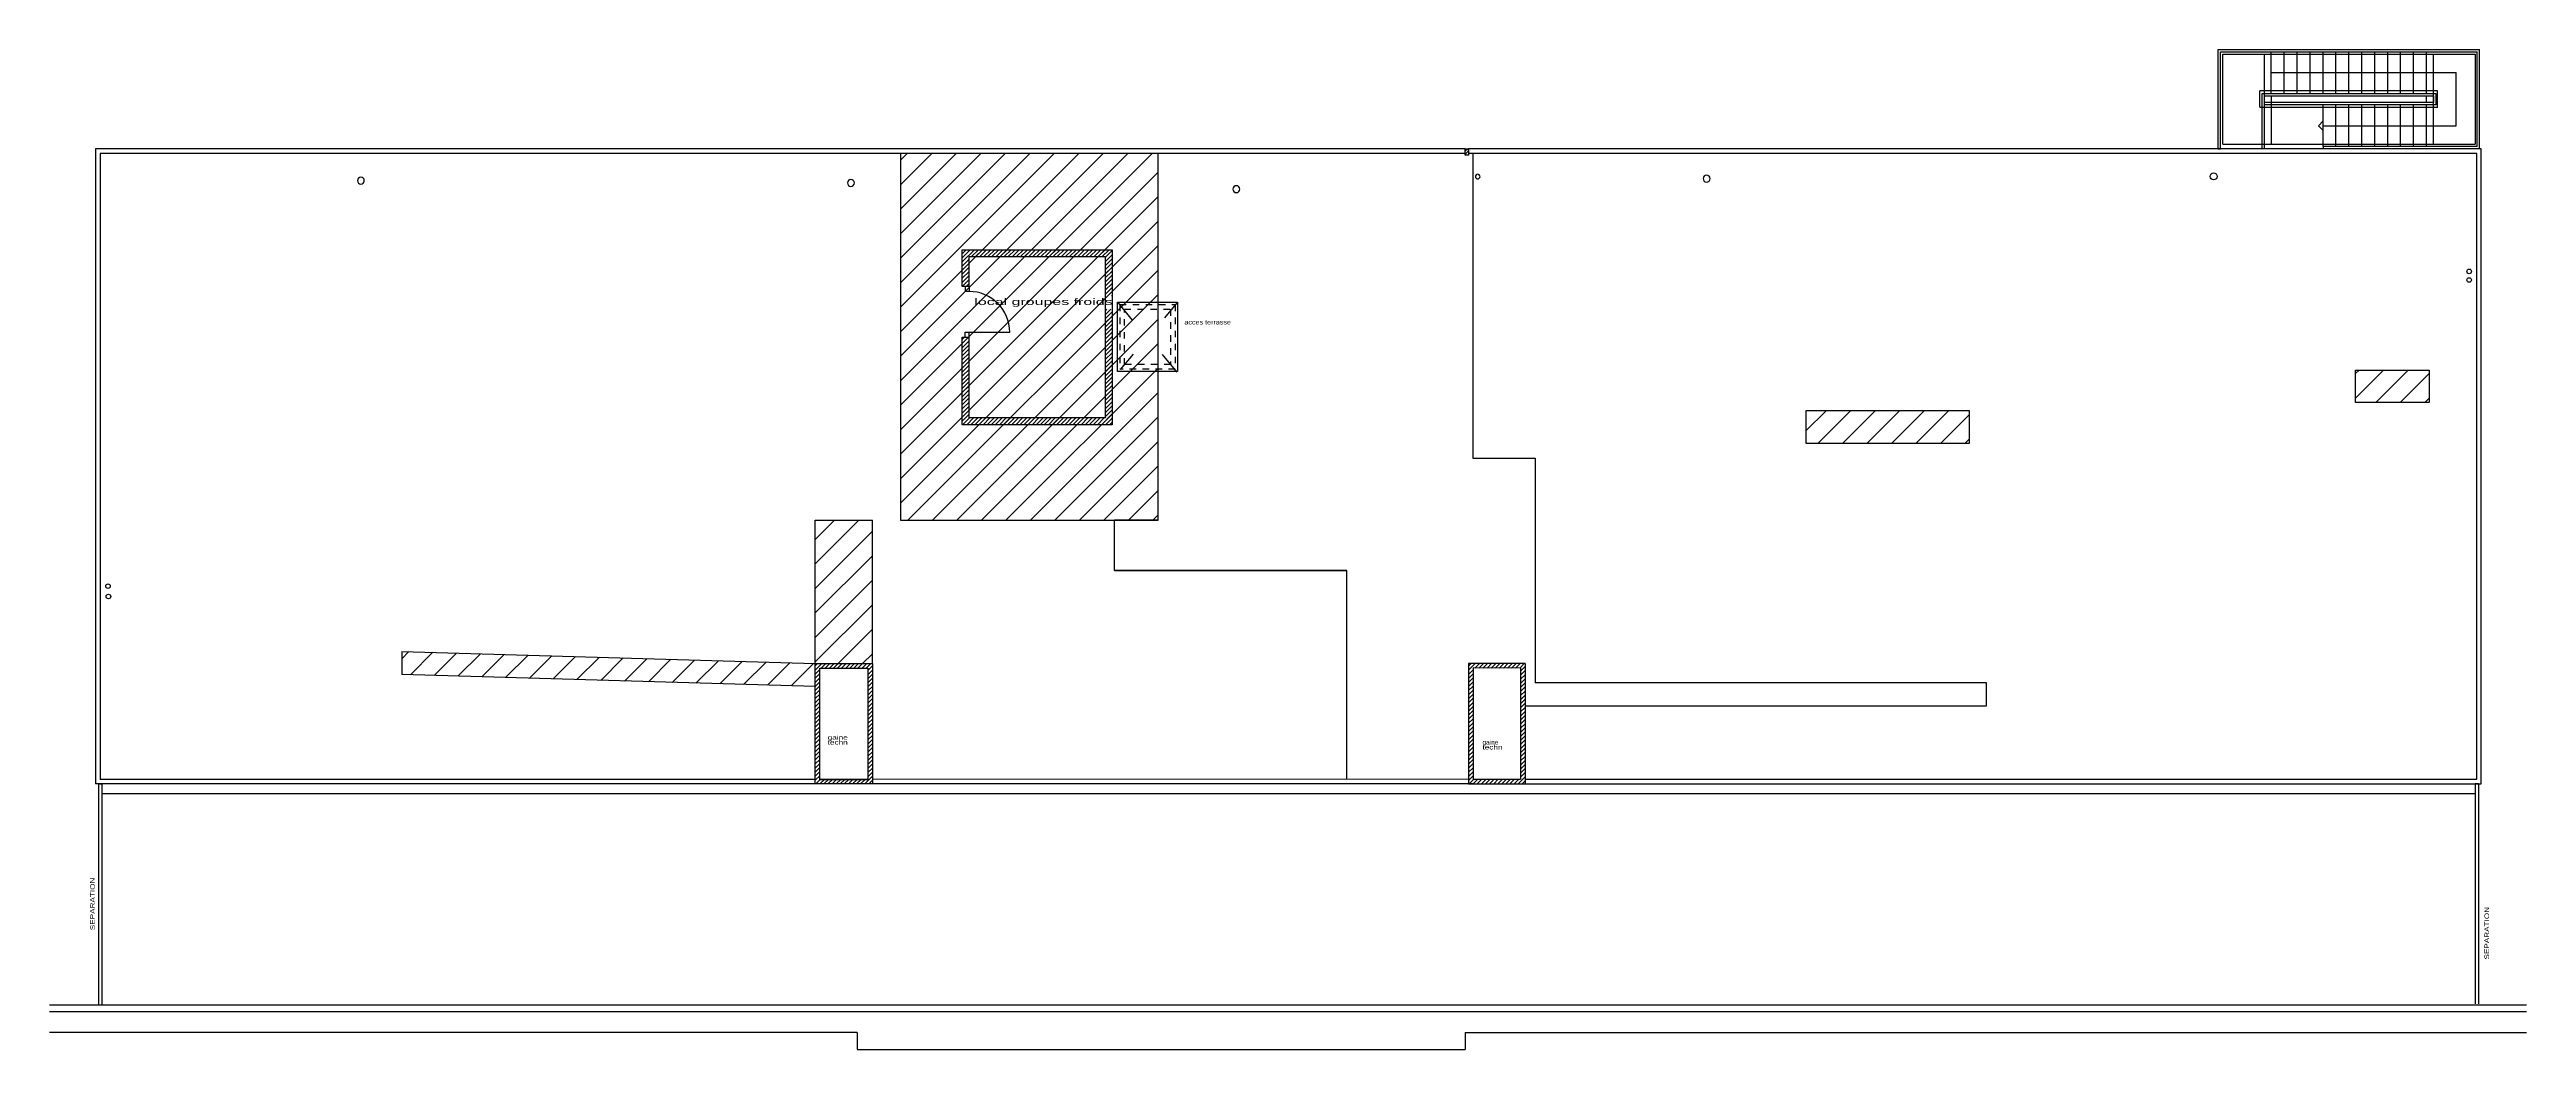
# Model space of a CAD drawing. Extents: x -18.1 to 35.5, y -11.5 to 10.1.
import ezdxf

# ---------------------------------------------------------------- set-up
doc = ezdxf.new("R2010")
doc.units = 0
doc.header["$MEASUREMENT"] = 0
doc.linetypes.add('_DASHED', pattern=[0.282222, 0.141111, -0.141111])
doc.linetypes.add('TRAIT_PLEIN', pattern=[0])
doc.layers.get('DEFPOINTS').update_dxf_attribs({"linetype": 'CONTINUOUS'})
for name, color, linetype in [('CLOIS', 2, 'TRAIT_PLEIN'), ('ESCALIERS', 3, 'TRAIT_PLEIN'), ('HACHCLOIS', 2, 'TRAIT_PLEIN'), ('HACHMURS', 7, 'CONTINUOUS'), ('MUR', 7, 'TRAIT_PLEIN'), ('MURS', 7, 'CONTINUOUS'), ('PORTE', 3, 'CONTINUOUS'), ('TEXTES', 6, 'TRAIT_PLEIN'), ('VITRE', 1, 'TRAIT_PLEIN')]:
    doc.layers.add(name, color=color, linetype=linetype)

msp = doc.modelspace()

# ---------------------------------------------------------------- hatches: boundary and pattern name
at = {"layer": 'HACHMURS'}
h = msp.add_hatch(dxfattribs=at)
h.set_pattern_fill('ANSI31', color=256, scale=3, style=0)
h.paths.add_polyline_path([(0.281, -0.086), (5.861, -0.086), (5.861, 7.854), (0.281, 7.854)])
h = msp.add_hatch(dxfattribs=at)
h.set_pattern_fill('ANSI31', color=256, scale=3, style=0)
h.set_pattern_definition([(45, (0.05, 0), (-0.265165, 0.265165), [])])
h.paths.add_polyline_path([(31.778, 2.464), (31.778, 3.164), (33.368, 3.164), (33.368, 2.464)])
h = msp.add_hatch(dxfattribs=at)
h.set_pattern_fill('ANSI31', color=256, scale=3, style=0)
h.paths.add_polyline_path([(19.878, 1.584), (23.418, 1.584), (23.418, 2.284), (19.878, 2.284)])
h = msp.add_hatch(dxfattribs=at)
h.set_pattern_fill('ANSI31', color=256, scale=3, style=0)
h.paths.add_polyline_path([(-0.324, -3.189), (-0.324, -0.086), (-1.563, -0.086), (-1.563, -3.189)])
h = msp.add_hatch(dxfattribs=at)
h.set_pattern_fill('ANSI31', color=256, scale=3, style=0)
h.paths.add_polyline_path([(-1.563, -3.189), (-1.563, -3.689), (-10.509, -3.426), (-10.509, -2.926)])

# ---------------------------------------------------------------- linework, layer by layer
at = {"layer": 'CLOIS'}
for p, q in [((1.616, 5.771), (4.866, 5.771)), ((1.616, 4.976), (1.616, 5.771)), ((1.766, 5.621), (4.716, 5.621)), ((1.766, 4.976), (1.766, 5.621)), ((4.716, 5.621), (4.716, 2.131)), ((4.866, 5.771), (4.866, 1.981)), ((1.766, 4.976), (1.616, 4.976)), ((1.682, 4.976), (1.682, 4.866)), ((1.766, 4.866), (1.682, 4.866)), ((1.766, 4.976), (1.766, 4.866)), ((1.616, 1.981), (1.616, 3.876)), ((1.616, 3.876), (1.766, 3.876)), ((1.682, 3.876), (1.682, 3.985)), ((1.682, 3.985), (1.766, 3.985)), ((1.766, 3.876), (1.766, 3.985)), ((1.766, 2.131), (1.766, 3.876)), ((2.691, 1.981), (1.616, 1.981)), ((2.691, 2.131), (1.766, 2.131)), ((4.716, 2.131), (2.691, 2.131)), ((4.866, 1.981), (2.691, 1.981)), ((-1.563, -5.795), (-1.563, -3.189)), ((-1.563, -3.189), (-0.324, -3.189)), ((-0.324, -3.189), (-0.324, -5.794)), ((12.576, -3.185), (12.576, -5.793)), ((13.806, -3.186), (12.576, -3.185)), ((13.806, -3.186), (13.806, -5.793)), ((-1.463, -5.696), (-1.463, -3.289)), ((-1.463, -3.289), (-0.424, -3.289)), ((-0.424, -3.289), (-0.424, -5.696)), ((12.676, -3.285), (12.676, -5.693)), ((13.706, -3.286), (12.676, -3.285)), ((13.706, -3.286), (13.706, -5.693)), ((-17.004, -5.797), (-17.074, -5.797)), ((-17.074, -5.797), (-17.074, -10.574)), ((-17.004, -5.797), (-17.004, -10.574)), ((-0.324, -5.794), (-1.563, -5.795)), ((-1.463, -5.696), (-0.424, -5.696)), ((12.576, -5.793), (13.806, -5.793)), ((12.676, -5.693), (13.706, -5.693)), ((34.436, -5.794), (34.366, -5.794)), ((34.366, -5.794), (34.366, -10.554)), ((34.436, -5.794), (34.436, -10.554)), ((-17.074, -10.574), (-17.004, -10.574))]:
    msp.add_line(p, q, dxfattribs=at)
at = {"layer": 'DEFPOINTS'}
for p, q in [((5.861, -0.086), (5.861, 7.854)), ((33.368, 3.164), (33.368, 2.464)), ((4.916, -0.086), (5.861, -0.086)), ((5.861, -0.086), (4.916, -0.086)), ((9.946, -1.173), (4.916, -1.173))]:
    msp.add_line(p, q, dxfattribs=at)
at = {"layer": 'ESCALIERS'}
for p, q in [((28.803, 10.104), (34.462, 10.104)), ((28.803, 7.956), (28.803, 10.104)), ((28.853, 10.054), (34.412, 10.054)), ((28.853, 7.956), (28.853, 10.054)), ((28.903, 10.004), (34.363, 10.004)), ((28.903, 8.054), (28.903, 10.004)), ((29.805, 8.053), (29.805, 10.004)), ((29.952, 9.154), (29.952, 10.056)), ((30.232, 9.158), (30.232, 10.056)), ((30.512, 9.158), (30.512, 10.056)), ((30.792, 9.152), (30.792, 10.053)), ((31.072, 9.155), (31.072, 10.053)), ((31.352, 9.152), (31.352, 10.053)), ((31.632, 9.164), (31.632, 10.059)), ((31.912, 9.159), (31.912, 10.065)), ((32.192, 9.154), (32.192, 10.054)), ((32.472, 9.148), (32.472, 10.049)), ((32.752, 9.164), (32.752, 10.059)), ((33.032, 9.157), (33.032, 10.059)), ((33.312, 9.154), (33.312, 10.049)), ((33.462, 8.054), (33.462, 10.004)), ((34.363, 10.004), (34.363, 8.054)), ((34.412, 8.006), (34.412, 10.054)), ((34.462, 7.956), (34.462, 10.104)), ((33.553, 9.208), (29.703, 9.208)), ((29.703, 8.854), (29.703, 9.208)), ((29.753, 9.154), (33.512, 9.154)), ((29.753, 7.954), (29.753, 9.154)), ((29.968, 9.604), (33.956, 9.604)), ((33.512, 9.154), (33.512, 8.904)), ((33.553, 8.854), (33.553, 9.208)), ((33.956, 8.454), (33.956, 9.604)), ((29.703, 8.854), (33.554, 8.854)), ((29.803, 9.104), (33.462, 9.104)), ((29.803, 8.954), (29.803, 9.104)), ((29.803, 8.954), (29.803, 9.104)), ((29.803, 9.104), (29.953, 9.104)), ((33.462, 8.954), (29.803, 8.954)), ((29.953, 8.954), (29.803, 8.954)), ((33.512, 8.904), (29.803, 8.904)), ((29.803, 7.954), (29.803, 8.904)), ((29.953, 9.104), (29.953, 8.954)), ((29.953, 8.954), (29.953, 8.053)), ((31.072, 8.006), (31.072, 8.909)), ((31.352, 8.006), (31.352, 8.904)), ((31.632, 8.013), (31.632, 8.904)), ((31.912, 8.018), (31.912, 8.904)), ((32.192, 8.008), (32.192, 8.919)), ((32.472, 8.008), (32.472, 8.909)), ((32.752, 8.008), (32.752, 8.909)), ((33.032, 8.004), (33.032, 8.905)), ((33.312, 8.954), (33.312, 9.104)), ((33.312, 9.104), (33.462, 9.104)), ((33.462, 8.954), (33.312, 8.954)), ((33.312, 8.008), (33.312, 8.906)), ((33.462, 9.104), (33.462, 8.954)), ((33.462, 9.104), (33.462, 8.954)), ((28.903, 8.054), (34.363, 8.054)), ((30.971, 8.454), (31.075, 8.559)), ((30.971, 8.454), (31.075, 8.35)), ((31.072, 8.454), (33.956, 8.454)), ((28.803, 7.956), (28.853, 7.956)), ((31.072, 8.006), (31.072, 7.956)), ((34.412, 8.006), (31.072, 8.006)), ((34.462, 7.956), (31.072, 7.956))]:
    msp.add_line(p, q, dxfattribs=at)
at = {"layer": 'HACHCLOIS'}
for p, q in [((1.616, 5.77), (1.617, 5.771)), ((1.616, 5.682), (1.705, 5.771)), ((1.616, 5.593), (1.794, 5.771)), ((1.616, 5.505), (1.882, 5.771)), ((1.616, 5.416), (1.766, 5.566)), ((1.616, 5.328), (1.766, 5.478)), ((1.616, 5.24), (1.766, 5.39)), ((1.82, 5.621), (1.97, 5.771)), ((1.909, 5.621), (2.059, 5.771)), ((1.997, 5.621), (2.147, 5.771)), ((2.086, 5.621), (2.236, 5.771)), ((2.174, 5.621), (2.324, 5.771)), ((2.262, 5.621), (2.412, 5.771)), ((2.351, 5.621), (2.501, 5.771)), ((2.439, 5.621), (2.589, 5.771)), ((2.527, 5.621), (2.677, 5.771)), ((2.616, 5.621), (2.766, 5.771)), ((2.704, 5.621), (2.854, 5.771)), ((2.793, 5.621), (2.943, 5.771)), ((2.881, 5.621), (3.031, 5.771)), ((2.969, 5.621), (3.119, 5.771)), ((3.058, 5.621), (3.208, 5.771)), ((3.146, 5.621), (3.296, 5.771)), ((3.235, 5.621), (3.385, 5.771)), ((3.323, 5.621), (3.473, 5.771)), ((3.411, 5.621), (3.561, 5.771)), ((3.5, 5.621), (3.65, 5.771)), ((3.588, 5.621), (3.738, 5.771)), ((3.676, 5.621), (3.826, 5.771)), ((3.765, 5.621), (3.915, 5.771)), ((3.853, 5.621), (4.003, 5.771)), ((3.942, 5.621), (4.092, 5.771)), ((4.03, 5.621), (4.18, 5.771)), ((4.118, 5.621), (4.268, 5.771)), ((4.207, 5.621), (4.357, 5.771)), ((4.295, 5.621), (4.445, 5.771)), ((4.384, 5.621), (4.534, 5.771)), ((4.472, 5.621), (4.622, 5.771)), ((4.56, 5.621), (4.71, 5.771)), ((4.649, 5.621), (4.799, 5.771)), ((4.716, 5.6), (4.866, 5.75)), ((4.716, 5.511), (4.866, 5.661)), ((4.716, 5.423), (4.866, 5.573)), ((4.716, 5.334), (4.866, 5.484)), ((4.716, 5.246), (4.866, 5.396)), ((1.616, 5.151), (1.766, 5.301)), ((1.616, 5.063), (1.766, 5.213)), ((1.617, 4.976), (1.766, 5.124)), ((1.706, 4.976), (1.766, 5.036)), ((4.716, 5.158), (4.866, 5.308)), ((4.716, 5.069), (4.866, 5.219)), ((4.716, 4.981), (4.866, 5.131)), ((4.716, 4.892), (4.866, 5.042)), ((4.716, 4.804), (4.866, 4.954)), ((4.761, 4.761), (4.866, 4.866)), ((4.716, 4.451), (4.746, 4.481)), ((4.716, 4.362), (4.835, 4.481)), ((4.716, 4.274), (4.866, 4.424)), ((4.716, 4.185), (4.866, 4.335)), ((4.85, 4.761), (4.866, 4.777)), ((1.616, 3.825), (1.666, 3.876)), ((1.616, 3.737), (1.755, 3.876)), ((1.616, 3.649), (1.766, 3.799)), ((4.716, 4.097), (4.866, 4.247)), ((4.716, 4.009), (4.866, 4.159)), ((4.716, 3.92), (4.866, 4.07)), ((4.716, 3.832), (4.866, 3.982)), ((4.716, 3.743), (4.866, 3.893)), ((4.716, 3.655), (4.866, 3.805)), ((1.616, 3.56), (1.766, 3.71)), ((1.616, 3.472), (1.766, 3.622)), ((1.616, 3.383), (1.766, 3.533)), ((1.616, 3.295), (1.766, 3.445)), ((1.616, 3.207), (1.766, 3.357)), ((1.616, 3.118), (1.766, 3.268)), ((4.716, 3.567), (4.866, 3.717)), ((4.716, 3.478), (4.866, 3.628)), ((4.716, 3.39), (4.866, 3.54)), ((4.716, 3.301), (4.866, 3.451)), ((4.716, 3.213), (4.866, 3.363)), ((4.716, 3.125), (4.866, 3.275)), ((1.616, 3.03), (1.766, 3.18)), ((1.616, 2.941), (1.766, 3.091)), ((1.616, 2.853), (1.766, 3.003)), ((1.616, 2.765), (1.766, 2.915)), ((1.616, 2.676), (1.766, 2.826)), ((1.616, 2.588), (1.766, 2.738)), ((4.716, 3.036), (4.866, 3.186)), ((4.716, 2.948), (4.866, 3.098)), ((4.716, 2.86), (4.866, 3.01)), ((4.716, 2.771), (4.866, 2.921)), ((4.716, 2.683), (4.866, 2.833)), ((4.716, 2.594), (4.866, 2.744)), ((1.616, 2.5), (1.766, 2.65)), ((1.616, 2.411), (1.766, 2.561)), ((1.616, 2.323), (1.766, 2.473)), ((1.616, 2.234), (1.766, 2.384)), ((1.616, 2.146), (1.766, 2.296)), ((1.616, 2.058), (1.766, 2.208)), ((4.633, 1.981), (4.866, 2.214)), ((4.716, 2.506), (4.866, 2.656)), ((4.716, 2.418), (4.866, 2.568)), ((4.716, 2.329), (4.866, 2.479)), ((4.716, 2.241), (4.866, 2.391)), ((4.716, 2.152), (4.866, 2.302)), ((1.627, 1.981), (1.777, 2.131)), ((1.716, 1.981), (1.866, 2.131)), ((1.804, 1.981), (1.954, 2.131)), ((1.893, 1.981), (2.043, 2.131)), ((1.981, 1.981), (2.131, 2.131)), ((2.069, 1.981), (2.219, 2.131)), ((2.158, 1.981), (2.308, 2.131)), ((2.246, 1.981), (2.396, 2.131)), ((2.335, 1.981), (2.485, 2.131)), ((2.423, 1.981), (2.573, 2.131)), ((2.511, 1.981), (2.661, 2.131)), ((2.6, 1.981), (2.75, 2.131)), ((2.688, 1.981), (2.838, 2.131)), ((2.777, 1.981), (2.927, 2.131)), ((2.865, 1.981), (3.015, 2.131)), ((2.953, 1.981), (3.103, 2.131)), ((3.042, 1.981), (3.192, 2.131)), ((3.13, 1.981), (3.28, 2.131)), ((3.218, 1.981), (3.368, 2.131)), ((3.307, 1.981), (3.457, 2.131)), ((3.395, 1.981), (3.545, 2.131)), ((3.484, 1.981), (3.634, 2.131)), ((3.572, 1.981), (3.722, 2.131)), ((3.66, 1.981), (3.81, 2.131)), ((3.749, 1.981), (3.899, 2.131)), ((3.837, 1.981), (3.987, 2.131)), ((3.926, 1.981), (4.076, 2.131)), ((4.014, 1.981), (4.164, 2.131)), ((4.102, 1.981), (4.252, 2.131)), ((4.191, 1.981), (4.341, 2.131)), ((4.279, 1.981), (4.429, 2.131)), ((4.368, 1.981), (4.518, 2.131)), ((4.456, 1.981), (4.606, 2.131)), ((4.544, 1.981), (4.694, 2.131)), ((4.721, 1.981), (4.866, 2.126)), ((4.809, 1.981), (4.866, 2.037)), ((-1.563, -3.242), (-1.51, -3.189)), ((-1.563, -3.33), (-1.421, -3.189)), ((-1.433, -3.289), (-1.333, -3.189)), ((-1.344, -3.289), (-1.244, -3.189)), ((-1.256, -3.289), (-1.156, -3.189)), ((-1.168, -3.289), (-1.068, -3.189)), ((-1.079, -3.289), (-0.979, -3.189)), ((-0.991, -3.289), (-0.891, -3.189)), ((-0.902, -3.289), (-0.802, -3.189)), ((-0.814, -3.289), (-0.714, -3.189)), ((-0.726, -3.289), (-0.626, -3.189)), ((-0.637, -3.289), (-0.537, -3.189)), ((-0.549, -3.289), (-0.449, -3.189)), ((-0.461, -3.289), (-0.361, -3.189)), ((12.576, -3.246), (12.636, -3.185)), ((12.576, -3.334), (12.724, -3.185)), ((12.713, -3.286), (12.813, -3.186)), ((12.801, -3.286), (12.901, -3.186)), ((12.89, -3.286), (12.99, -3.186)), ((12.978, -3.286), (13.078, -3.186)), ((13.066, -3.286), (13.166, -3.186)), ((13.155, -3.286), (13.255, -3.186)), ((13.243, -3.286), (13.343, -3.186)), ((13.331, -3.286), (13.431, -3.186)), ((13.42, -3.286), (13.52, -3.186)), ((13.508, -3.286), (13.608, -3.186)), ((13.597, -3.286), (13.697, -3.186)), ((13.685, -3.286), (13.785, -3.186)), ((-1.563, -3.419), (-1.463, -3.319)), ((-1.563, -3.507), (-1.463, -3.407)), ((-1.563, -3.596), (-1.463, -3.496)), ((-1.563, -3.684), (-1.463, -3.584)), ((-1.563, -3.772), (-1.463, -3.672)), ((-0.424, -3.341), (-0.324, -3.241)), ((-0.424, -3.43), (-0.324, -3.33)), ((-0.424, -3.518), (-0.324, -3.418)), ((-0.424, -3.606), (-0.324, -3.506)), ((-0.424, -3.695), (-0.324, -3.595)), ((-0.424, -3.783), (-0.324, -3.683)), ((12.576, -3.423), (12.676, -3.323)), ((12.576, -3.511), (12.676, -3.411)), ((12.576, -3.599), (12.676, -3.499)), ((12.576, -3.688), (12.676, -3.588)), ((12.576, -3.776), (12.676, -3.676)), ((13.706, -3.353), (13.806, -3.253)), ((13.706, -3.442), (13.806, -3.342)), ((13.706, -3.53), (13.806, -3.43)), ((13.706, -3.618), (13.806, -3.518)), ((13.706, -3.707), (13.806, -3.607)), ((13.706, -3.795), (13.806, -3.695)), ((-1.563, -3.861), (-1.463, -3.761)), ((-1.563, -3.949), (-1.463, -3.849)), ((-1.563, -4.037), (-1.463, -3.937)), ((-1.563, -4.126), (-1.463, -4.026)), ((-1.563, -4.214), (-1.463, -4.114)), ((-1.563, -4.303), (-1.463, -4.203)), ((-0.424, -3.871), (-0.324, -3.771)), ((-0.424, -3.96), (-0.324, -3.86)), ((-0.424, -4.048), (-0.324, -3.948)), ((-0.424, -4.137), (-0.324, -4.037)), ((-0.424, -4.225), (-0.324, -4.125)), ((-0.424, -4.313), (-0.324, -4.213)), ((12.576, -3.865), (12.676, -3.765)), ((12.576, -3.953), (12.676, -3.853)), ((12.576, -4.041), (12.676, -3.941)), ((12.576, -4.13), (12.676, -4.03)), ((12.576, -4.218), (12.676, -4.118)), ((12.583, -4.299), (12.676, -4.207)), ((13.706, -3.884), (13.806, -3.784)), ((13.706, -3.972), (13.806, -3.872)), ((13.706, -4.06), (13.806, -3.96)), ((13.706, -4.149), (13.806, -4.049)), ((13.706, -4.237), (13.806, -4.137)), ((13.732, -4.299), (13.806, -4.226)), ((-1.563, -4.391), (-1.463, -4.291)), ((-1.563, -4.479), (-1.463, -4.379)), ((-1.563, -4.568), (-1.463, -4.468)), ((-1.563, -4.656), (-1.463, -4.556)), ((-1.563, -4.745), (-1.463, -4.645)), ((-1.563, -4.833), (-1.463, -4.733)), ((-1.563, -4.921), (-1.463, -4.821)), ((-0.424, -4.402), (-0.324, -4.302)), ((-0.424, -4.49), (-0.324, -4.39)), ((-0.424, -4.579), (-0.324, -4.479)), ((-0.424, -4.667), (-0.324, -4.567)), ((-0.424, -4.755), (-0.324, -4.655)), ((-0.424, -4.844), (-0.324, -4.744)), ((12.576, -4.306), (12.583, -4.299)), ((12.576, -4.395), (12.672, -4.299)), ((12.576, -4.483), (12.676, -4.383)), ((12.576, -4.572), (12.676, -4.472)), ((12.576, -4.66), (12.676, -4.56)), ((12.576, -4.748), (12.676, -4.648)), ((12.576, -4.837), (12.676, -4.737)), ((12.672, -4.299), (12.676, -4.295)), ((13.706, -4.326), (13.732, -4.299)), ((13.706, -4.414), (13.806, -4.314)), ((13.706, -4.502), (13.806, -4.402)), ((13.706, -4.591), (13.806, -4.491)), ((13.706, -4.679), (13.806, -4.579)), ((13.706, -4.767), (13.806, -4.667)), ((13.706, -4.856), (13.806, -4.756)), ((-1.563, -5.01), (-1.463, -4.91)), ((-1.563, -5.098), (-1.463, -4.998)), ((-1.563, -5.187), (-1.463, -5.087)), ((-1.563, -5.275), (-1.463, -5.175)), ((-1.563, -5.363), (-1.463, -5.263)), ((-1.563, -5.452), (-1.463, -5.352)), ((-0.424, -4.932), (-0.324, -4.832)), ((-0.424, -5.021), (-0.324, -4.921)), ((-0.424, -5.109), (-0.324, -5.009)), ((-0.424, -5.197), (-0.324, -5.097)), ((-0.424, -5.286), (-0.324, -5.186)), ((-0.424, -5.374), (-0.324, -5.274)), ((12.576, -4.925), (12.676, -4.825)), ((12.576, -5.014), (12.676, -4.914)), ((12.576, -5.102), (12.676, -5.002)), ((12.576, -5.19), (12.676, -5.09)), ((12.576, -5.279), (12.676, -5.179)), ((12.576, -5.367), (12.676, -5.267)), ((12.576, -5.456), (12.676, -5.356)), ((13.706, -4.944), (13.806, -4.844)), ((13.706, -5.033), (13.806, -4.933)), ((13.706, -5.121), (13.806, -5.021)), ((13.706, -5.209), (13.806, -5.109)), ((13.706, -5.298), (13.806, -5.198)), ((13.706, -5.386), (13.806, -5.286)), ((-1.563, -5.54), (-1.463, -5.44)), ((-1.563, -5.628), (-1.463, -5.528)), ((-1.563, -5.717), (-1.463, -5.617)), ((-1.552, -5.795), (-1.453, -5.696)), ((-1.464, -5.795), (-1.365, -5.696)), ((-1.375, -5.795), (-1.277, -5.696)), ((-1.287, -5.795), (-1.188, -5.696)), ((-1.198, -5.795), (-1.1, -5.696)), ((-1.11, -5.795), (-1.011, -5.696)), ((-1.022, -5.795), (-0.923, -5.696)), ((-0.933, -5.795), (-0.835, -5.696)), ((-0.845, -5.795), (-0.746, -5.696)), ((-0.756, -5.795), (-0.658, -5.696)), ((-0.668, -5.795), (-0.569, -5.696)), ((-0.58, -5.795), (-0.481, -5.696)), ((-0.491, -5.795), (-0.324, -5.628)), ((-0.424, -5.462), (-0.324, -5.362)), ((-0.424, -5.551), (-0.324, -5.451)), ((-0.424, -5.639), (-0.324, -5.539)), ((-0.403, -5.795), (-0.324, -5.716)), ((12.576, -5.544), (12.676, -5.444)), ((12.576, -5.632), (12.676, -5.532)), ((12.576, -5.721), (12.676, -5.621)), ((12.591, -5.793), (12.691, -5.693)), ((12.68, -5.793), (12.78, -5.693)), ((12.768, -5.793), (12.868, -5.693)), ((12.857, -5.793), (12.957, -5.693)), ((12.945, -5.793), (13.045, -5.693)), ((13.033, -5.793), (13.133, -5.693)), ((13.122, -5.793), (13.222, -5.693)), ((13.21, -5.793), (13.31, -5.693)), ((13.299, -5.793), (13.399, -5.693)), ((13.387, -5.793), (13.487, -5.693)), ((13.475, -5.793), (13.575, -5.693)), ((13.564, -5.793), (13.664, -5.693)), ((13.652, -5.793), (13.806, -5.64)), ((13.706, -5.475), (13.806, -5.375)), ((13.706, -5.563), (13.806, -5.463)), ((13.706, -5.651), (13.806, -5.551)), ((13.74, -5.793), (13.806, -5.728))]:
    msp.add_line(p, q, dxfattribs=at)
at = {"layer": 'MUR'}
for p, q in [((12.506, 7.954), (-17.139, 7.954)), ((-17.139, 7.954), (-17.139, -5.696)), ((12.506, 7.854), (-17.039, 7.854)), ((-17.039, 7.854), (-17.039, -5.696)), ((12.506, 7.909), (12.553, 7.957)), ((12.506, 7.957), (12.576, 7.957)), ((12.506, 7.818), (12.506, 7.957)), ((12.506, 7.854), (12.506, 7.954)), ((12.506, 7.839), (12.576, 7.909)), ((12.576, 7.818), (12.506, 7.818)), ((12.555, 7.818), (12.576, 7.838)), ((12.576, 7.957), (12.576, 7.818)), ((12.576, 7.954), (12.576, 7.854)), ((29.753, 7.954), (12.576, 7.954)), ((34.398, 7.854), (12.576, 7.854)), ((34.498, 7.954), (29.753, 7.954)), ((34.398, -5.693), (34.398, 7.854)), ((34.498, -5.793), (34.498, 7.954)), ((4.978, 3.132), (4.978, 4.632)), ((4.978, 4.632), (6.278, 4.632)), ((6.278, 4.632), (6.278, 3.132)), ((6.278, 3.132), (4.978, 3.132)), ((-17.139, -5.696), (-17.139, -5.796)), ((-17.139, -5.696), (-17.139, -5.696)), ((12.676, -5.793), (-17.139, -5.796)), ((-1.563, -5.696), (-17.039, -5.696)), ((-0.424, -5.696), (-1.463, -5.696)), ((12.576, -5.693), (-0.324, -5.696)), ((12.676, -5.693), (13.706, -5.693)), ((12.676, -5.793), (34.498, -5.793)), ((13.806, -5.693), (34.398, -5.693)), ((-17.004, -6), (12.31, -6)), ((12.31, -6), (34.367, -6)), ((-18.135, -10.574), (12.507, -10.574)), ((12.507, -10.574), (35.476, -10.574)), ((-18.135, -10.724), (12.576, -10.724)), ((-0.654, -11.174), (-18.135, -11.174)), ((-0.654, -11.174), (-0.654, -11.544)), ((12.507, -11.174), (35.476, -11.174)), ((12.507, -11.174), (12.507, -11.544)), ((12.576, -10.724), (35.476, -10.724)), ((29.861, -11.174), (33.484, -11.174)), ((-0.654, -11.544), (12.507, -11.544))]:
    msp.add_line(p, q, dxfattribs=at)
for centre, major_axis, start_param, end_param in [((-11.397, 7.266), (0.053, 0.053), 0.785398, 7.068583), ((-0.791, 7.215), (0.053, 0.053), 0.785398, 7.068583), ((7.554, 7.081), (0.053, 0.053), 0.785398, 7.068583), ((12.776, 7.353), (-0.0354, 0.0354), -0.785398, 5.497787), ((17.731, 7.31), (-0.053, 0.053), -0.785398, 5.497787), ((28.703, 7.358), (-0.053, 0.053), -0.785398, 5.497787), ((34.235, 5.301), (0.0354, 0.0354), 0.785398, 7.068583), ((34.235, 5.115), (0.0354, 0.0354), 0.785398, 7.068583), ((-16.87, -1.514), (-0.0354, 0.0354), -0.785398, 5.497787), ((-16.861, -1.737), (-0.0354, 0.0354), -0.785398, 5.497787)]:
    msp.add_ellipse(centre, major_axis=major_axis, ratio=1, start_param=start_param, end_param=end_param, dxfattribs=at)
at = {"layer": 'MURS'}
for p, q in [((0.281, 7.854), (0.281, -0.086)), ((5.861, -0.086), (5.861, 7.854)), ((12.671, 7.854), (12.671, 1.254)), ((31.778, 2.464), (31.778, 3.164)), ((31.778, 3.164), (33.368, 3.164)), ((23.418, 2.284), (19.878, 2.284)), ((19.878, 2.284), (19.878, 1.584)), ((23.418, 1.584), (23.418, 2.284)), ((33.368, 2.464), (31.778, 2.464)), ((12.671, 1.254), (14.021, 1.254)), ((14.021, 1.254), (14.021, -3.603)), ((19.878, 1.584), (23.418, 1.584)), ((-1.563, -3.189), (-1.563, -0.086)), ((-1.563, -0.086), (-0.324, -0.086)), ((-0.324, -3.189), (-0.324, -0.086)), ((0.281, -0.086), (5.861, -0.086)), ((4.916, -1.173), (4.916, -0.086)), ((4.916, -1.173), (9.946, -1.173)), ((9.946, -5.693), (9.946, -1.173)), ((-10.509, -2.926), (-1.563, -3.189)), ((-10.509, -2.926), (-10.509, -3.426)), ((-1.563, -3.689), (-10.509, -3.426)), ((23.786, -3.603), (14.021, -3.603)), ((23.786, -4.103), (23.786, -3.603)), ((13.806, -4.103), (23.786, -4.103))]:
    msp.add_line(p, q, dxfattribs=at)
at = {"layer": 'PORTE'}
msp.add_line((1.766, 3.985), (2.647, 3.985), dxfattribs=at)
msp.add_ellipse((1.766, 3.985), major_axis=(-0.623, 0.623), ratio=1, start_param=3.926991, end_param=5.497787, dxfattribs=at)
at = {"layer": 'VITRE'}
for p, q in [((4.978, 4.632), (5.298, 4.248)), ((6.278, 4.632), (5.999, 4.297)), ((5.317, 3.509), (5.038, 3.174)), ((5.943, 3.504), (6.263, 3.12))]:
    msp.add_line(p, q, dxfattribs=at)
at = {"layer": 'VITRE', "linetype": '_DASHED'}
for p, q in [((5.028, 4.582), (6.228, 4.582)), ((5.028, 4.582), (5.028, 3.182)), ((5.128, 4.482), (6.128, 4.482)), ((5.128, 3.282), (5.128, 4.482)), ((6.128, 4.482), (6.128, 3.282)), ((6.228, 4.582), (6.228, 3.182)), ((6.128, 3.282), (5.128, 3.282)), ((6.228, 3.182), (5.028, 3.182))]:
    msp.add_line(p, q, dxfattribs=at)

# ---------------------------------------------------------------- texts
at = {"layer": 'TEXTES'}
for s, height, width, p in [('local groupes froids ', 0.14, 1.843605, (1.881, 4.575)), ('acces terrasse          ', 0.1, 1.15675, (6.429, 4.152)), ('gaine ', 0.1, 1.322, (-1.292, -4.838)), ('techn', 0.1, 1.322, (-1.292, -4.944)), ('techn', 0.1, 1.322, (12.88, -5.05)), ('gaine                 ', 0.1, 1.021545, (12.88, -4.944))]:
    msp.add_text(s, height=height, dxfattribs=dict(at, width=width)).set_placement(p)
at = {"layer": 'TEXTES', "width": 1.322}
for p in [(-17.156, -8.963), (34.667, -9.597)]:
    msp.add_text('SEPARATION', height=0.1, rotation=90, dxfattribs=at).set_placement(p)

doc.saveas('drawing.dxf')
